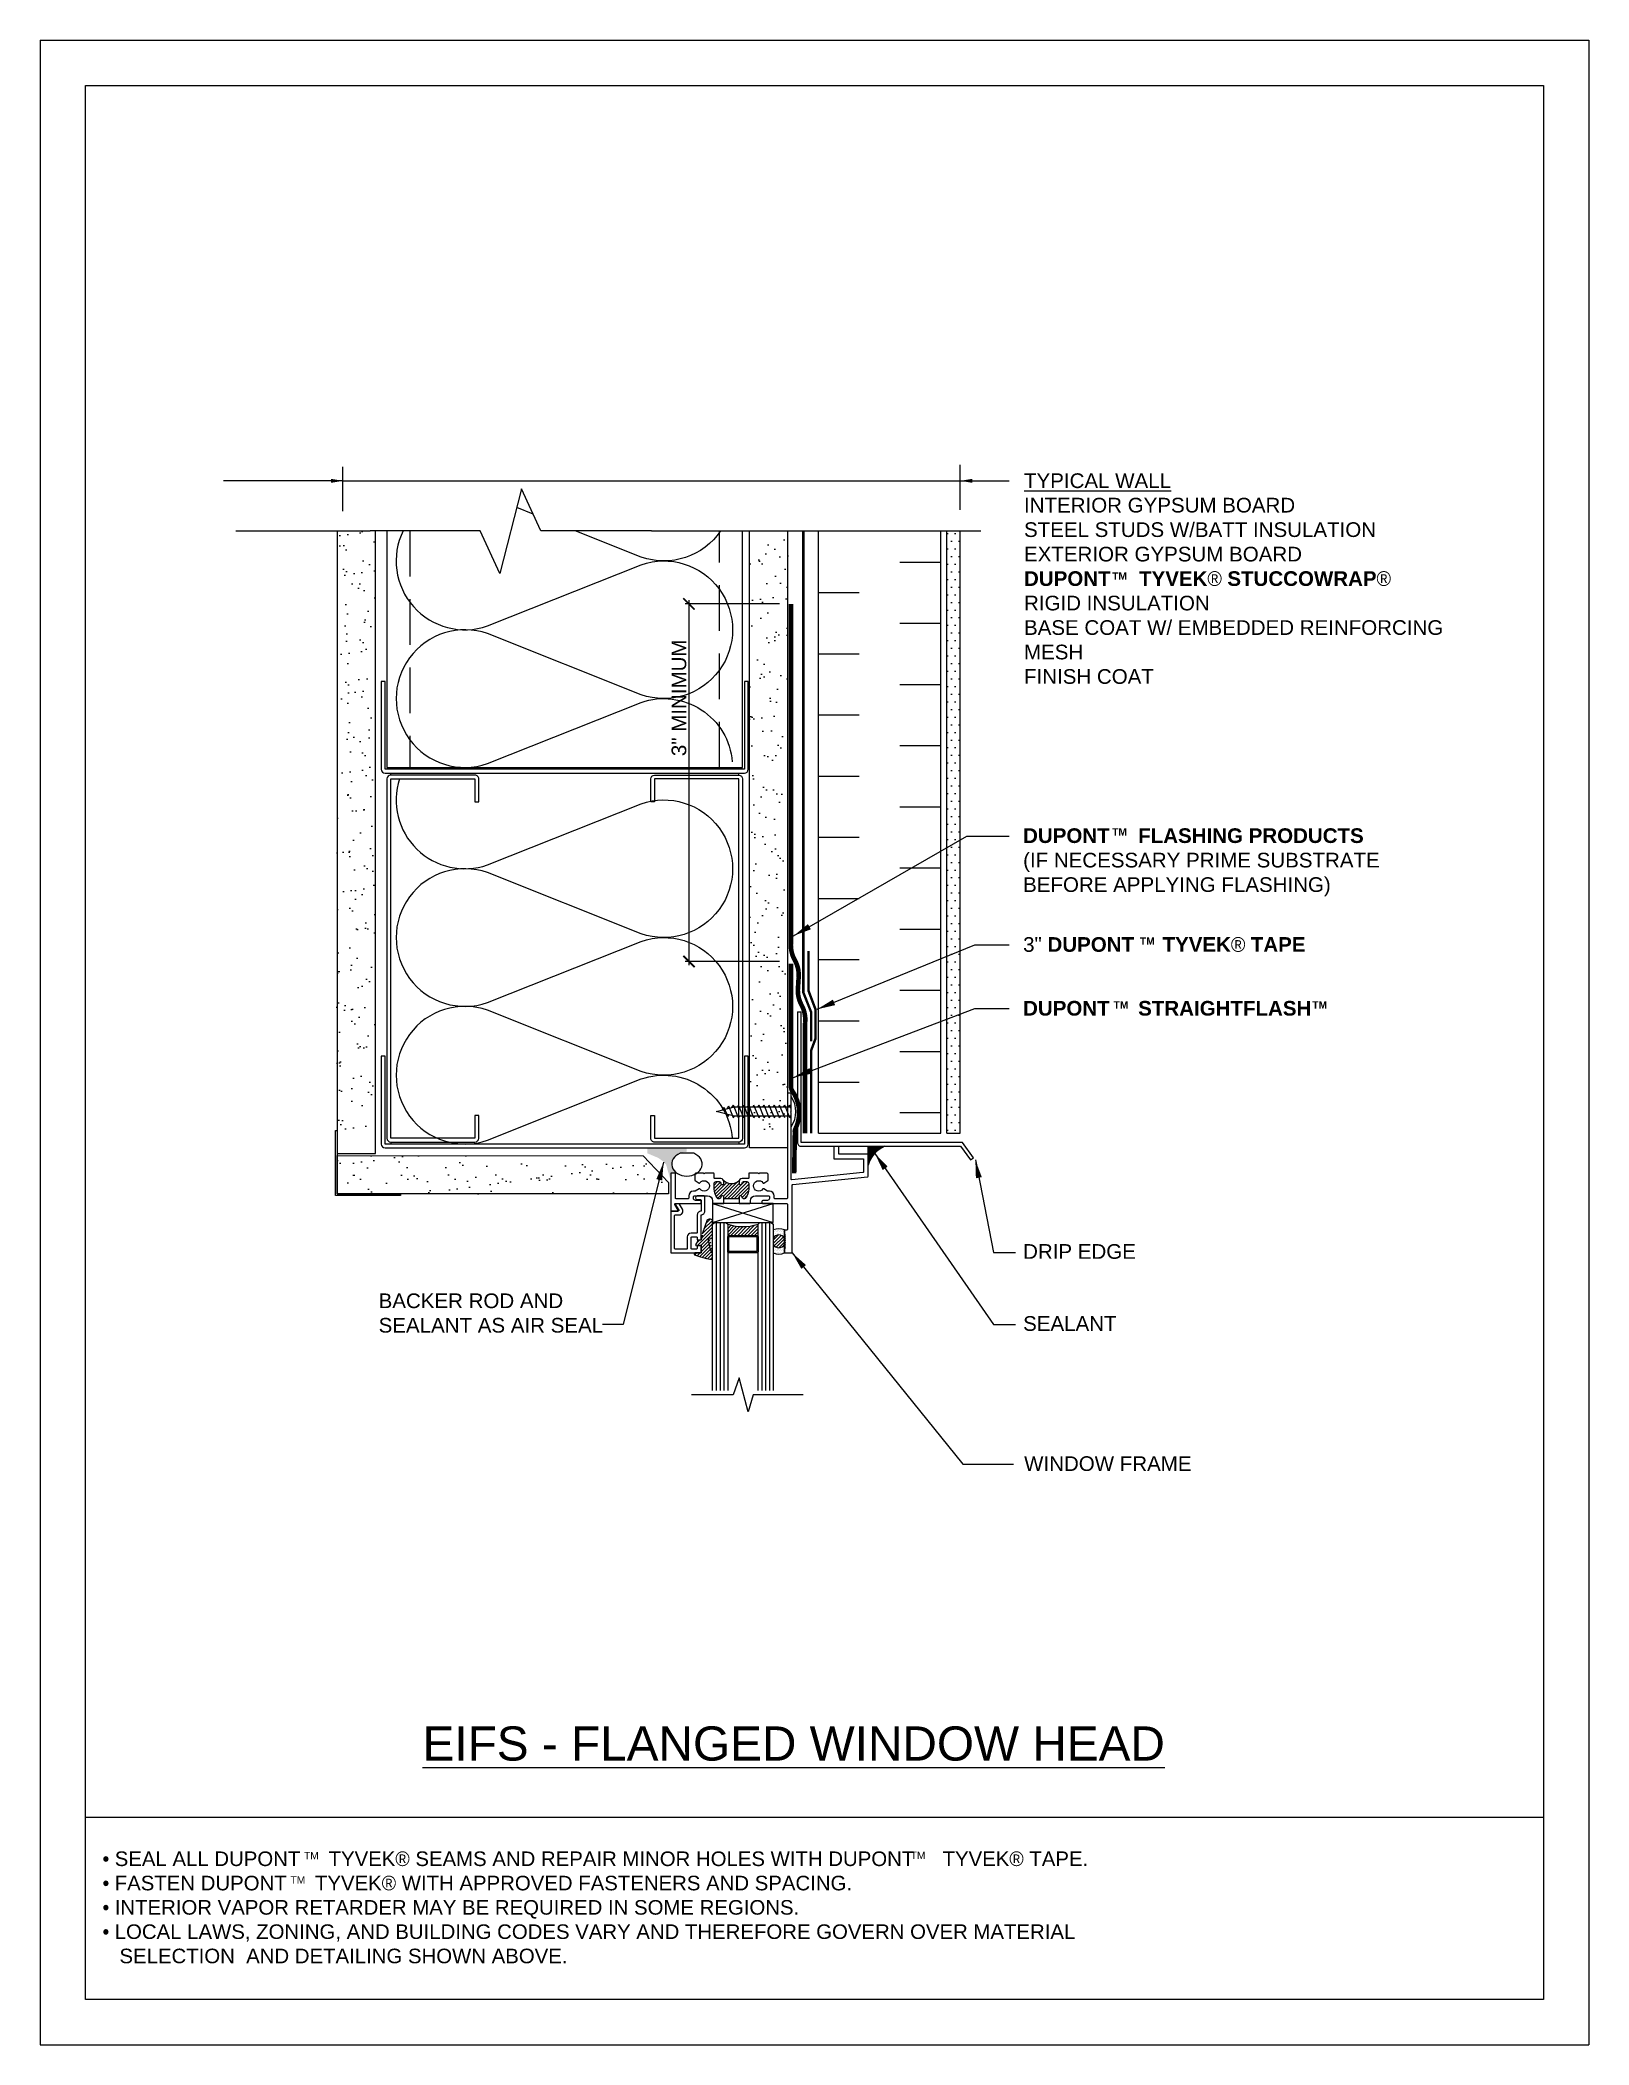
# Model space of a CAD drawing. Extents: x 0 to 25.5, y 0 to 33.
import ezdxf

# ---------------------------------------------------------------- set-up
doc = ezdxf.new("R2010")
doc.units = 0
doc.header["$LTSCALE"] = 1.5
doc.header["$MEASUREMENT"] = 0
doc.linetypes.add('CENTER', pattern=[2, 1.25, -0.25, 0.25, -0.25])
doc.linetypes.add('DASHED', pattern=[0.75, 0.5, -0.25])
doc.layers.get('0').update_dxf_attribs({"linetype": 'CONTINUOUS'})
doc.layers.get('DEFPOINTS').update_dxf_attribs({"linetype": 'CONTINUOUS'})
for name, color, linetype in [('8X11-TTB$0$B', 7, 'CONTINUOUS'), ('A-ANNO-TXT0', 252, 'CONTINUOUS'), ('A-FASTENERS', 1, 'CONTINUOUS'), ('A-FLASHING', 124, 'CONTINUOUS'), ('A-GYP_BOARD', 252, 'CONTINUOUS'), ('A-METAL_STUD', 252, 'CONTINUOUS'), ('A-SEALANT', 252, 'CONTINUOUS'), ('CLADDING', 252, 'CONTINUOUS'), ('DUPONT_FLASHING', 251, 'CENTER'), ('HATCH', 252, 'CONTINUOUS'), ('INSULATION', 40, 'CONTINUOUS'), ('RIGID_INSULATION', 191, 'CONTINUOUS'), ('STRUCTURE', 252, 'CONTINUOUS'), ('TEXT', 7, 'CONTINUOUS'), ('TYVEK', 160, 'DASHED'), ('TYVEK_TAPE', 130, 'CONTINUOUS'), ('W', 7, 'CONTINUOUS'), ('WINDOW', 252, 'CONTINUOUS')]:
    doc.layers.add(name, color=color, linetype=linetype)
doc.styles.add('DETAILS', font='sanss___.ttf', dxfattribs={"height": 1})
doc.dimstyles.new('TYVEKDETAILS', dxfattribs={"dimscale": 6, "dimtxt": 1.5, "dimasz": 0.1, "dimexe": 0.75, "dimexo": 0.75, "dimgap": 0.75, "dimtad": 0, "dimtih": 1, "dimtoh": 1, "dimdec": 4, "dimzin": 0, "dimtxsty": 'DETAILS', "dimcen": 0.0625, "dimazin": 3, "dimtfac": 1, "dimtdec": 4, "dimtofl": 0, "dimtmove": 0, "dimatfit": 3, "dimtolj": 1, "dimtzin": 0})
pattern_1 = [(225, (23.7524557107619, 18.85177684920218), (0.0276213586400995, -0.02762135864009952), [])]

msp = doc.modelspace()

# ---------------------------------------------------------------- texts
at = {"layer": 'TEXT', "attachment_point": 1, "style": 'DETAILS'}
for s, insert, char_height, width in [('{\\fArial|b0|i0|c0|p34;\\LTYPICAL WALL\\P}INTERIOR GYPSUM BOARD\\PSTEEL STUDS W/BATT INSULATION\\PEXTERIOR GYPSUM BOARD\\P{\\fSansSerif|b1|i0|c2|p2;DUPONT     TYVEK\\fSymbol|b0|i0|c2|p18;â \\fSansSerif|b1|i0|c2|p2;STUCCOWRAP\\fSymbol|b0|i0|c2|p18;â}\\PRIGID INSULATION\\PBASE COAT W/ EMBEDDED REINFORCING\\PMESH \\PFINISH COAT', (16.19946408392136, 25.86852565676713, 7.19680399448535e-09), 0.2416779417646322, 8.720402680588094), ('{\\fArial|b1|i0|c0|p34;DUPONT     FLASHING PRODUCTS\\fSymbol|b0|i0|c2|p18; \\fSansSerif|b1|i0|c2|p2;\\P}(IF NECESSARY PRIME SUBSTRATE BEFORE APPLYING FLASHING)', (16.18470713262052, 20.02576944295893), 0.241677941547122, 6.283597114591047), ('3"{\\fSansSerif|b1|i0|c2|p2; DUPONT     TYVEK\\fSymbol|b0|i0|c2|p18;â \\fSansSerif|b1|i0|c2|p2;TAPE}', (16.18470713268915, 18.23416572354044, -1.500415624579242e-09), 0.2416779417646322, 8.720402680588094), ('{\\fSansSerif|b1|i0|c2|p2;DUPONT     STRAIGHTFLASH }', (16.18470713268915, 17.18443595579646, -1.500415624579242e-09), 0.2416779417646322, 8.720402680588094), ('DRIP EDGE', (16.18470713262052, 13.18092801665048), 0.2416755250093821, 7.00901765870871), ('BACKER ROD AND SEALANT AS AIR SEAL', (5.573721638875199, 12.3693718514911), 0.241677941547122, 4.126151414095447), ('SEALANT', (16.18470713262052, 11.99536249539031), 0.2416755250093821, 7.00901765870871), ('WINDOW FRAME', (16.20112332369064, 9.689132226401398, 1.500415624579242e-09), 0.2416537739946211, 8.719530641191987), ('{\\LEIFS - FLANGED WINDOW HEAD}', (6.296227575472585, 5.242256790195938), 0.5625, 14.76640270542995), ('{\\fSymbol|b0|i0|c2|p18;· }SEAL ALL DUPONT     TYVEK{\\fSymbol|b0|i0|c2|p18;â} SEAMS AND REPAIR MINOR HOLES WITH DUPONT     TYVEK{\\fSymbol|b0|i0|c2|p18;â} TAPE.\\P{\\fSymbol|b0|i0|c2|p18;· }FASTEN DUPONT     TYVEK{\\fSymbol|b0|i0|c2|p18;â} WITH APPROVED FASTENERS AND SPACING.\\P{\\fSymbol|b0|i0|c2|p18;· }INTERIOR VAPOR RETARDER MAY BE REQUIRED IN SOME REGIONS.\\P{\\fSymbol|b0|i0|c2|p18;· }LOCAL LAWS, ZONING, AND BUILDING CODES VARY AND THEREFORE GOVERN OVER MATERIAL\\P   SELECTION  AND DETAILING SHOWN ABOVE.', (1.027317918761946, 3.184143837017426), 0.24, 20.54143441491604), ('TM', (4.344773299482404, 3.176043111052294), 0.12, 8.310000000000002), ('TM', (14.33469141423441, 3.180446590015378), 0.12, 8.310000000000002), ('TM', (4.12415096805374, 2.7744800883866), 0.12, 8.310000000000002)]:
    msp.add_mtext(s, dxfattribs=dict(at, insert=insert, char_height=char_height, width=width))
at = {"layer": 'TEXT', "attachment_point": 4, "style": 'DETAILS'}
for insert, char_height in [((17.65038748809691, 24.17717515682561, 7.19680399448535e-09), 0.1208389708823161), ((17.65011378372537, 19.96672740095198), 0.120838970773561), ((18.10779167103904, 18.16960454805763, -1.500415624579242e-09), 0.1208389708823161), ((17.67452448561247, 17.11987478031364, -1.500415624579242e-09), 0.1208389708823161), ((20.94594186025065, 17.11987478031364, -1.500415624579242e-09), 0.1208389708823161)]:
    msp.add_mtext('{\\fSansSerif|b1|i0|c2|p2;TM}', dxfattribs=dict(at, insert=insert, char_height=char_height))
at = {"layer": 'TEXT', "insert": (10.39695407220551, 21.21350182398189), "char_height": 0.2416779417646322, "width": 8.720402680588094, "attachment_point": 1, "rotation": 90, "style": 'DETAILS'}
msp.add_mtext('\\A1;3" MINIMUM', dxfattribs=at)

# ---------------------------------------------------------------- blocks, each defined once
blk = doc.blocks.new('*X1')
at = {"color": 0}
for p, q in [((0.140625, 0.34375), (0.140625, 0.34375)), ((0.15625, 0.375), (0.15625, 0.375)), ((0.171875, 0.34375), (0.171875, 0.34375)), ((0.1875, 0.375), (0.1875, 0.375)), ((0.203125, 0.34375), (0.203125, 0.34375)), ((0.21875, 0.375), (0.21875, 0.375)), ((0.234375, 0.34375), (0.234375, 0.34375)), ((0.25, 0.375), (0.25, 0.375)), ((0.265625, 0.34375), (0.265625, 0.34375)), ((0.28125, 0.375), (0.28125, 0.375)), ((0.296875, 0.34375), (0.296875, 0.34375)), ((0.3125, 0.375), (0.3125, 0.375)), ((0.140625, 0.28125), (0.140625, 0.28125)), ((0.140625, 0.09375), (0.140625, 0.09375)), ((0.140625, 0.03125), (0.140625, 0.03125)), ((0.15625, 0.3125), (0.15625, 0.3125)), ((0.15625, 0.0625), (0.15625, 0.0625)), ((0.15625, 0), (0.15625, 0)), ((0.171875, 0.03125), (0.171875, 0.03125)), ((0.1875, 0.3125), (0.1875, 0.3125)), ((0.1875, 0.0625), (0.1875, 0.0625)), ((0.1875, 0), (0.1875, 0)), ((0.203125, 0.03125), (0.203125, 0.03125)), ((0.21875, 0.3125), (0.21875, 0.3125)), ((0.21875, 0.0625), (0.21875, 0.0625)), ((0.21875, 0), (0.21875, 0)), ((0.234375, 0.03125), (0.234375, 0.03125)), ((0.25, 0.3125), (0.25, 0.3125)), ((0.25, 0.0625), (0.25, 0.0625)), ((0.25, 0), (0.25, 0)), ((0.265625, 0.03125), (0.265625, 0.03125)), ((0.28125, 0.3125), (0.28125, 0.3125)), ((0.28125, 0.0625), (0.28125, 0.0625)), ((0.28125, 0), (0.28125, 0)), ((0.296875, 0.28125), (0.296875, 0.28125)), ((0.296875, 0.09375), (0.296875, 0.09375)), ((0.296875, 0.03125), (0.296875, 0.03125)), ((0.3125, 0.3125), (0.3125, 0.3125)), ((0.3125, 0.25), (0.3125, 0.25)), ((0.3125, 0.125), (0.3125, 0.125)), ((0.3125, 0.0625), (0.3125, 0.0625)), ((0.3125, 0), (0.3125, 0))]:
    blk.add_line(p, q, dxfattribs=at)
blk = doc.blocks.new('_ARCHTICK')
at = {"color": 0, "linetype": 'BYBLOCK', "const_width": 0.15}
blk.add_lwpolyline([(-0.5, -0.5), (0.5, 0.5)], dxfattribs=at)

# ---------------------------------------------------------------- hatches: boundary and pattern name
at = {"layer": '8X11-TTB$0$B', "linetype": 'CONTINUOUS'}
h = msp.add_hatch(color=256, dxfattribs=at)
edge = h.paths.add_edge_path()
edge.add_ellipse((10.64631480627565, 14.50190644538086), major_axis=(0.2513421518516594, 0), ratio=0.7904274812811878, start_angle=90, end_angle=228.3388325981948, ccw=False)
edge.add_line((10.64631480627566, 14.70057418940876), (10.64631480627566, 14.76923653660328))
edge.add_line((10.64631480627566, 14.76923653660328), (9.997170938203908, 14.76923653660328))
edge.add_line((9.997170938203908, 14.76923653660328), (9.997170938203908, 14.67654852824967))
edge.add_line((9.997170938203908, 14.67654852824967), (10.1726606257255, 14.60264315825185))
edge.add_line((10.1726606257255, 14.60264315825185), (10.2509321161308, 14.54960534890967))
edge.add_line((10.2509321161308, 14.54960534890967), (10.30659171069204, 14.49135064940361))
edge.add_line((10.30659171069204, 14.49135064940361), (10.33529084333328, 14.38962197999642))
edge.add_line((10.33529084333328, 14.38962197999642), (10.3797364956327, 14.23506794103659))
edge.add_line((10.3797364956327, 14.23506794103659), (10.3797364956327, 14.35348398397795))
edge.add_line((10.3797364956327, 14.35348398397795), (10.4577364956327, 14.35348398397795))
edge.add_line((10.4577364956327, 14.35348398397795), (10.47924160479018, 14.35348398397795))
at = {"layer": 'A-ANNO-TXT0', "linetype": 'CONTINUOUS'}
h = msp.add_hatch(dxfattribs=at)
h.set_pattern_fill('AR-SAND', color=256, scale=0.25175, style=0)
h.set_pattern_definition([(37.50000000000001, (41.39108791470288, 34.20446621156336), (-0.01585857790409385, 0.4850778838490626), [0, -0.3826599999999999, 0, -0.4279749999999999, 0, -0.40909375]), (7.499999999999999, (41.39108791470288, 34.20446621156336), (0.4455412855511502, 0.7104752719215871), [0, -0.206435, 0, -0.3448975, 0, -0.13216875]), (327.5, (41.08143541470288, 34.20446621156336), (0.7839852136959388, 0.001424666727930812), [0, -0.125875, 0, -0.4531499999999999, 0, -0.5916125]), (317.5, (41.08143541470288, 34.20446621156336), (0.7567923727010747, 0.2209548234721972), [0, -0.0629375, 0, -0.297065, 0, -0.3398625])])
h.paths.add_polyline_path([(5.512752156868913, 24.92286006779065), (5.423364095250491, 24.92286006779066), (4.883382516793887, 24.92286006779066), (4.883382516793588, 15.00611418635577), (5.512752156868586, 15.00611418635577)])
h.paths.add_polyline_path([(12.30994426967873, 24.92286006779066), (11.68057462960374, 24.92286006779066), (11.68057462960359, 15.00611418635577), (12.30994426967859, 15.00611418635577)])
h = msp.add_hatch(dxfattribs=at)
h.set_pattern_fill('DOTS', color=256, scale=2.01398, style=0)
h.set_pattern_definition([(0, (39.73871756331251, 33.94059240328304), (0.062936875, 0.12587375), [0, -0.12587375])])
h.paths.add_polyline_path([(15.15054479271089, 24.92286006779066), (14.92827760350701, 24.92286006779066), (14.928277603507, 15.00903821608661), (15.15054479271091, 15.00903821608661)])
at = {"layer": 'HATCH'}
h = msp.add_hatch(dxfattribs=at)
h.set_pattern_fill('AR-SAND,_O', color=256, scale=0.25, angle=-1.272221872585407e-14)
h.set_pattern_definition([(37.49999999999999, (-3.78015125224276, 23.69533725414368), (-0.01574833952740192, 0.4817059422532897), [0, -0.38, 0, -0.425, 0, -0.40625]), (7.49999999999999, (-3.78015125224276, 23.69533725414368), (0.4424441763169319, 0.705536516307435), [0, -0.2049999999999993, 0, -0.3424999999999987, 0, -0.1312499999999994]), (327.5, (-4.087651252242765, 23.69533725414368), (0.7785354654378738, 0.001414763384240934), [0, -0.125, 0, -0.45, 0, -0.5875]), (317.5, (-4.087651252242765, 23.69533725414368), (0.7515316511430733, 0.2194188912335621), [0, -0.0625, 0, -0.295, 0, -0.3375])])
h.paths.add_polyline_path([(4.893382516793594, 14.63841774059851), (4.893382516793594, 14.01058714789389), (10.34638251679359, 14.01058714789389), (10.34638251679359, 14.19799914503159), (9.930628539185589, 14.63558714789388)])
at = {"layer": 'TEXT', "linetype": 'CONTINUOUS'}
msp.add_hatch(color=7, dxfattribs=at).paths.add_polyline_path([(13.90615021266731, 14.79087920858738), (13.63291918359234, 14.79087920858738), (13.63291918359234, 14.55881354297339), (13.63291918359234, 14.48054006517635, -0.2237295289594816)])
at = {"layer": 'WINDOW'}
h = msp.add_hatch(dxfattribs=at)
h.set_pattern_fill('ANSI31', color=256, scale=0.3125, angle=-180, style=0)
h.set_pattern_definition(pattern_1)
h.paths.add_polyline_path([(11.66791918359232, 14.09330590380672), (11.66791918359232, 14.17838248446988, 0.4142135623730782), (11.63691918359232, 14.20938248446988), (11.60647922843566, 14.20938248446988), (11.58291900765063, 14.20938248446988, 0.4134367706477985), (11.55791909562148, 14.18444880591782, -0.4134367706477768), (11.53291918359233, 14.15951512736578, -0.4142135623730014), (11.50791918359232, 14.18451512736577), (11.50791918359231, 14.22151512736575, -0.0235299427076355), (11.50814040184743, 14.22621330658701, -0.3828738555299172), (11.2576979653372, 14.22621330658701, -0.02352994270754205), (11.25791918359231, 14.22151512736578), (11.25791918359232, 14.18451512736578, -0.414213562373142), (11.23291918359232, 14.15951512736578, -0.4134367706478139), (11.20791927156316, 14.18444880591784, 0.4134367706477617), (11.182919359534, 14.20938248446988), (11.12891918359231, 14.20938248446988, 0.4142135623731245), (11.09791918359231, 14.17838248446988), (11.09791918359231, 14.09330590380669, 0.1770594805052711), (11.15686543213197, 13.93206551168075, 0.2209495453946134), (11.16450758219039, 13.92851512736578), (11.18291918359231, 13.92851512736578, 0.4142135623731367), (11.20791918359231, 13.95351512736578, -0.4142135623730951), (11.23291918359232, 13.97851512736578, -0.4142135623731262), (11.25791918359232, 13.95351512736578), (11.25791918359231, 13.92851512736578), (11.50791918359232, 13.92851512736578), (11.50791918359232, 13.95351512736576, -0.4142135623732721), (11.53291918359233, 13.97851512736577, -0.4142135623730742), (11.55791918359231, 13.95351512736578, 0.4142135623731161), (11.58291918359233, 13.92851512736578), (11.60133078499425, 13.92851512736578, 0.2209495453946811), (11.60897293505267, 13.93206551168075, 0.1770594805052991)])
h = msp.add_hatch(dxfattribs=at)
h.set_pattern_fill('ANSI31', color=256, scale=0.3125, angle=-180, style=0)
h.set_pattern_definition(pattern_1)
edge = h.paths.add_edge_path()
edge.add_ellipse((11.03881229226082, 13.17100101638528), major_axis=(-0.03159978577966089, 0.1394281120501379), ratio=0.1315504041792656, start_angle=43.1554929007536, end_angle=180.0222035758548)
edge.add_arc((11.0189767460833, 13.27112562511844), 0.01581211163489906, 41.51531821076611, 187.5342239358506, ccw=False)
edge.add_arc((11.04765438319419, 13.29690276057084), 0.02274858542222977, 222.2539258485234, 304.0602292989292)
edge.add_arc((11.05500924655273, 13.29272414986804), 0.01562499999999823, 290.1629550825492, 350.3876189619861)
edge.add_line((11.07041487119355, 13.29011505914015), (11.07041487119355, 13.56247379270914))
edge.add_line((11.07041487119355, 13.56247379270914), (11.06973903718998, 13.56924345748497))
edge.add_ellipse((11.02405058609887, 13.56811141115173), major_axis=(0.04568845109110958, 0.001132046333257498), ratio=0.6211639215728223, start_angle=-2.228932720769633e-11, end_angle=153.240306021906)
edge.add_line((10.98293863190164, 13.57987869305224), (10.90633580346158, 13.36396572499086))
edge.add_ellipse((10.91537364277497, 13.34005083189714), major_axis=(0.008507034838835916, 0.04675090711238047), ratio=0.3124151545627992, start_angle=62.54228582398135, end_angle=105.8208557421258)
edge.add_line((10.89900195478345, 13.32986215854268), (10.88263073931947, 13.25373339465391))
edge.add_arc((10.84412512085291, 13.30316445742682), 0.06265869947861552, 270.45561106428346, 307.9177399520764, ccw=False)
edge.add_arc((10.84721420472357, 13.22047510644363), 0.02019947474510423, 97.3691930735012, 140.7733178533448)
edge.add_line((10.83156668011489, 13.23324905468209), (10.79222808474698, 13.17116011231292))
edge.add_arc((10.80785308474698, 13.17116011231292), 0.01562499999999938, 179.9999999999935, 278.918565466008)
edge.add_line((10.81027543639283, 13.1557240235109), (10.88291918359232, 13.16712384783467))
edge.add_line((10.88291918359232, 13.16712384783467), (10.88291918359232, 13.03713607180084))
edge.add_line((10.88291918359232, 13.03713607180084), (10.78150982171582, 13.03713607180101))
edge.add_arc((10.78150982171578, 13.02151107180102), 0.0156249999999991, 89.99999999989903, 232.8133697693361)
edge.add_ellipse((10.92124252428734, 12.96831880675653), major_axis=(-0.1491766593049794, 0.04074428102226011), ratio=0.09140054553598981, start_angle=-1.017777498068325e-12, end_angle=179.999999999999)
edge.add_line((11.07041918359232, 12.92757452573427), (11.07041918359232, 13.03157452573428))
h = msp.add_hatch(dxfattribs=at)
h.set_pattern_fill('ANSI31', color=256, scale=0.3125, angle=-180, style=0)
h.set_pattern_definition(pattern_1)
h.paths.add_polyline_path([(11.32041918359232, 13.50726512736577, 0.1532661169364064), (11.82041918359232, 13.50726512736577), (11.82041918359232, 13.30401445686299, 0.4142135623730951), (11.80041918359233, 13.324014456863), (11.34041918359233, 13.324014456863, 0.4142135623730951), (11.32041918359232, 13.30401445686299)])
h = msp.add_hatch(dxfattribs=at)
h.set_pattern_fill('ANSI31', color=256, scale=0.3125, angle=-180, style=0)
h.set_pattern_definition(pattern_1)
h.paths.add_polyline_path([(12.25791918359231, 13.27601374472752, 0.5994849690439674), (12.07041918359231, 13.27601374472751), (12.07041918359231, 13.17583122270282, 0.5994849690439856), (12.25791918359231, 13.17583122270282)])

# ---------------------------------------------------------------- linework, layer by layer
at = {"layer": 'A-ANNO-TXT0', "linetype": 'CONTINUOUS'}
for p, q in [((13.63291918359234, 14.55881354297339), (13.63291918359234, 14.79087920858738)), ((13.63291918359234, 14.79087920858738), (13.81149999569854, 14.79087920858738))]:
    msp.add_line(p, q, dxfattribs=at)
at = {"layer": 'A-FASTENERS', "color": 252}
for p, q in [((11.13147091039204, 15.3640557157447, 2.979996827461446e-09), (11.4131617821075, 15.43674095744392, 2.979996827461446e-09)), ((11.4131617821075, 15.29137047404548, 2.979996827461446e-09), (11.13147091039204, 15.3640557157447, 2.979996827461446e-09)), ((11.2346847343882, 15.39025137263137, 2.979996827461446e-09), (11.26151684580768, 15.42999190522038, 2.979996827461446e-09)), ((11.32267011757799, 15.28158268101809, 2.979996827461446e-09), (11.26151684580768, 15.42999190522038, 2.979996827461446e-09)), ((11.31079362828823, 15.41032670426863, 2.979996827461446e-09), (11.33762573970771, 15.45006723685763, 2.979996827461446e-09)), ((11.32267011757799, 15.28158268101809, 2.979996827461446e-09), (11.34238447304674, 15.31084903843997, 2.979996827461446e-09)), ((11.41525986560359, 15.26166161174079, 2.979996827461446e-09), (11.33762573970771, 15.45006723685763, 2.979996827461446e-09)), ((11.39146759686318, 15.43114316477021, 2.979996827461446e-09), (11.41527512439265, 15.46640404338142, 2.979996827461446e-09)), ((12.36691918359233, 15.43674095744369, 2.979996827461446e-09), (11.4131617821075, 15.43674095744392, 2.979996827461446e-09)), ((11.4131617821075, 15.29137047404548, 2.979996827461446e-09), (12.36691918359233, 15.29137047404525, 2.979996827461446e-09)), ((11.41525986560359, 15.26166161174079, 2.979996827461446e-09), (11.43497422107234, 15.29092796916267, 2.979996827461446e-09)), ((11.49964096911922, 15.26166161174079, 2.979996827461446e-09), (11.41527512439265, 15.46640404338142, 2.979996827461446e-09)), ((11.47989609607234, 15.43713768595954, 2.979996827461446e-09), (11.49965622790828, 15.46640404338142, 2.979996827461446e-09)), ((11.49964096911922, 15.26166161174079, 2.979996827461446e-09), (11.51935532458797, 15.29092796916267, 2.979996827461446e-09)), ((11.58402207263484, 15.26166161174079, 2.979996827461446e-09), (11.49965622790828, 15.46640404338142, 2.979996827461446e-09)), ((11.56427719958797, 15.43713768595954, 2.979996827461446e-09), (11.5840373314239, 15.46640404338142, 2.979996827461446e-09)), ((11.58402207263484, 15.26166161174079, 2.979996827461446e-09), (11.60373642810359, 15.29092796916267, 2.979996827461446e-09)), ((11.66840317615047, 15.26166161174079, 2.979996827461446e-09), (11.5840373314239, 15.46640404338142, 2.979996827461446e-09)), ((11.64865830310359, 15.43713768595954, 2.979996827461446e-09), (11.66841843493953, 15.46640404338142, 2.979996827461446e-09)), ((11.66840317615047, 15.26166161174079, 2.979996827461446e-09), (11.68811753161922, 15.29092796916267, 2.979996827461446e-09)), ((11.75278427966609, 15.26166161174079, 2.979996827461446e-09), (11.66841843493953, 15.46640404338142, 2.979996827461446e-09)), ((11.73303940661922, 15.43713768595954, 2.979996827461446e-09), (11.75279953845515, 15.46640404338142, 2.979996827461446e-09)), ((11.75278427966609, 15.26166161174079, 2.979996827461446e-09), (11.77249863513484, 15.29092796916267, 2.979996827461446e-09)), ((11.83716538318172, 15.26166161174079, 2.979996827461446e-09), (11.75279953845515, 15.46640404338142, 2.979996827461446e-09)), ((11.81742051013484, 15.43713768595954, 2.979996827461446e-09), (11.83718064197078, 15.46640404338142, 2.979996827461446e-09)), ((11.83716538318172, 15.26166161174079, 2.979996827461446e-09), (11.85687973865047, 15.29092796916267, 2.979996827461446e-09)), ((11.92154648669734, 15.26166161174079, 2.979996827461446e-09), (11.83718064197078, 15.46640404338142, 2.979996827461446e-09)), ((11.90179398425594, 15.43713768595954, 2.979996827461446e-09), (11.92154648669734, 15.46640404338142, 2.979996827461446e-09)), ((12.00592759021297, 15.26166161174079, 2.979996827461446e-09), (11.92154648669734, 15.46640404338142, 2.979996827461446e-09)), ((11.92154648669734, 15.26166161174079, 2.979996827461446e-09), (11.94126084216609, 15.29092796916267, 2.979996827461446e-09)), ((11.98616745837703, 15.43713768595954, 2.979996827461446e-09), (12.00592759021297, 15.46640404338142, 2.979996827461446e-09)), ((12.09030106433406, 15.26166161174079, 2.979996827461446e-09), (12.00592759021297, 15.46640404338142, 2.979996827461446e-09)), ((12.00592759021297, 15.26166161174079, 2.979996827461446e-09), (12.02563431628719, 15.29092796916267, 2.979996827461446e-09)), ((12.07054856189265, 15.43713768595954, 2.979996827461446e-09), (12.09030106433406, 15.46640404338142, 2.979996827461446e-09)), ((12.17467453845515, 15.26166161174079, 2.979996827461446e-09), (12.09030106433406, 15.46640404338142, 2.979996827461446e-09)), ((12.09030106433406, 15.26166161174079, 2.979996827461446e-09), (12.11000779040828, 15.29092796916267, 2.979996827461446e-09)), ((12.15492203601375, 15.43713768595954, 2.979996827461446e-09), (12.17467453845515, 15.46640404338142, 2.979996827461446e-09)), ((12.25904801257625, 15.26166161174079, 2.979996827461446e-09), (12.17467453845515, 15.46640404338142, 2.979996827461446e-09)), ((12.17467453845515, 15.26166161174079, 2.979996827461446e-09), (12.1943888939239, 15.29092796916267, 2.979996827461446e-09)), ((12.23929551013484, 15.43713768595954, 2.979996827461446e-09), (12.25904801257625, 15.46640404338142, 2.979996827461446e-09)), ((12.34342148669734, 15.26166161174079, 2.979996827461446e-09), (12.25904801257625, 15.46640404338142, 2.979996827461446e-09)), ((12.32366898425594, 15.43713768595954, 2.979996827461446e-09), (12.34342148669734, 15.46640404338142, 2.979996827461446e-09)), ((12.36691918359256, 15.40938404212714, 2.979996827461446e-09), (12.34342148669734, 15.46640404338142, 2.979996827461446e-09)), ((12.34342148669734, 15.26166161174079, 2.979996827461446e-09), (12.36313584216609, 15.29092796916267, 2.979996827461446e-09))]:
    msp.add_line(p, q, dxfattribs=at)
msp.add_arc((12.00136223430572, 15.36151512736579, 2.979996827461446e-09), 0.4428677942363103, 325.6322452455889, 34.36775475441015, dxfattribs=at)
at = {"layer": 'A-FLASHING'}
msp.add_line((12.46912265070412, 17.00671094214281), (12.53205961471178, 17.00671094214281), dxfattribs=at)
msp.add_lwpolyline([(12.46912265070412, 17.00671094214281), (12.46912265070412, 14.85381617259493, 0.414213562373095), (12.53205961471162, 14.79087920858738), (14.93274466809839, 14.79087920858738)], format="xyb", dxfattribs=at)
msp.add_lwpolyline([(14.93274466809839, 14.85381617259458), (12.53205961471162, 14.8538161725951), (12.53205961471178, 17.00671094214281)], dxfattribs=at)
at = {"layer": 'A-FLASHING', "elevation": 3.000831249158483e-09}
msp.add_lwpolyline([(14.35017959682448, 14.79087920858738), (15.15372898607944, 14.79087920858738), (15.31790355781761, 14.56903571790802), (15.3701137154634, 14.60428591654289), (15.18544964081498, 14.85381617259493), (14.35017959682448, 14.8538161725951)], dxfattribs=at)
at = {"layer": 'A-GYP_BOARD', "linetype": 'CONTINUOUS'}
for p, q in [((3.223877315677129, 24.92286006779066, 4.195972745326867e-09), (5.433364095250511, 24.92286006779066, 4.195972745326867e-09)), ((10.0655246462025, 24.92286006779066, 4.195972745326867e-09), (15.48640627460434, 24.92286006779066, 4.195972745326867e-09))]:
    msp.add_line(p, q, dxfattribs=at)
at = {"layer": 'A-GYP_BOARD'}
for points in [[(4.893382516793892, 24.92286006779066), (4.893382516793594, 14.67317312600254), (5.522752156868592, 14.67317312600254), (5.522752156868918, 24.92286006779065)], [(12.30491918359248, 24.92286006779066), (12.30491918359232, 14.76626767999133), (11.67991918359232, 14.76626767999133), (11.67991918359248, 24.92286006779066)]]:
    msp.add_lwpolyline(points, dxfattribs=at)
for points in [[(4.893382516793594, 15.04904705401751), (4.893382516793594, 14.01058714789389), (5.931842422917342, 14.01058714789389), (5.931842422917342, 13.97911866589011), (4.861914034789848, 13.97911866589011), (4.861914034789848, 15.04904705401751)], [(4.893382516793594, 14.63841774059851), (9.930628539185587, 14.63558714789389), (10.34638251679359, 14.19799914503159), (10.34638251679359, 14.01058714789389), (4.893382516793594, 14.01058714789389)]]:
    msp.add_lwpolyline(points, close=True, dxfattribs=at)
at = {"layer": 'A-METAL_STUD'}
for p, q in [((5.774500012898585, 20.90218470671503), (5.774500012898585, 20.93365318871906)), ((11.50176373758109, 20.90218470671503), (11.50176373758109, 20.93365318871906)), ((5.774500012898585, 14.86023616199505), (5.774500012898585, 14.82876767999128)), ((11.50176373758109, 14.86023616199505), (11.50176373758109, 14.8287676799911))]:
    msp.add_line(p, q, dxfattribs=at)
msp.add_lwpolyline([(5.711563048891193, 24.92286006779063), (5.711563048891094, 21.02805863473055), (11.56470070158859, 21.02805863473055), (11.5647007015887, 24.92286006779066)], dxfattribs=at)
at = {"layer": 'A-METAL_STUD', "linetype": 'DASHED'}
msp.add_lwpolyline([(6.089184832936184, 24.92286006779059), (6.089184832936098, 21.02805863473055), (11.18707891754359, 21.02805863473055), (11.18707891754368, 24.92286006779066)], dxfattribs=at)
at = {"layer": 'A-METAL_STUD'}
for points in [[(11.59616918359234, 22.44414032489901), (11.59616918359211, 20.99659015272652), (5.680094566887348, 20.99659015272677), (5.680094566887348, 22.44414032489901), (5.617157602879843, 22.44414032489901), (5.617157602879843, 20.99659015272652, 0.414213562373095), (5.680094566887348, 20.93365318871906), (11.59616918359234, 20.93365318871906, 0.414213562373095), (11.65910614759984, 20.99659015272652), (11.65910614759984, 22.44414032489901)], [(7.159113221063137, 20.46162595866256), (7.222050185071097, 20.46162595866256), (7.222050185071097, 20.83924774270757, 0.414213562373095), (7.159113221063592, 20.90218470671503), (5.774500012898585, 20.90218470671503, 0.414213562373095), (5.711563048891094, 20.83924774270757), (5.711563048891094, 14.9231731260026, 0.414213562373095), (5.774500012898585, 14.86023616199505), (7.159113221063592, 14.86023616199505, 0.414213562373095), (7.222050185071097, 14.9231731260026), (7.222050185071097, 15.30079491004786), (7.159113221063137, 15.30079491004786), (7.159113221063137, 14.9231731260026), (5.774500012898585, 14.92317312600277), (5.774500012899054, 20.83924774270757), (7.159113221063137, 20.83924774270757)], [(10.11715052941655, 20.46162595866256), (10.05421356540859, 20.46162595866256), (10.05421356540859, 20.83924774270757, -0.414213562373095), (10.11715052941609, 20.90218470671503), (11.50176373758109, 20.90218470671503, -0.414213562373095), (11.56470070158859, 20.83924774270757), (11.56470070158859, 14.9231731260026, -0.414213562373095), (11.50176373758109, 14.86023616199505), (10.11715052941609, 14.86023616199505, -0.414213562373095), (10.05421356540859, 14.9231731260026), (10.05421356540859, 15.30079491004786), (10.11715052941655, 15.30079491004786), (10.11715052941655, 14.9231731260026), (11.50176373758109, 14.92317312600277), (11.50176373758063, 20.83924774270757), (10.11715052941655, 20.83924774270757)], [(11.59616918359234, 16.2763178521636), (11.59616918359211, 14.8287676799911), (5.680094566887348, 14.82876767999128), (5.680094566887348, 16.2763178521636), (5.617157602879843, 16.2763178521636), (5.617157602879843, 14.8287676799911, 0.414213562373095), (5.680094566887348, 14.76583071598356), (11.59616918359234, 14.76583071598356, 0.414213562373095), (11.65910614759984, 14.8287676799911), (11.65910614759984, 16.2763178521636)]]:
    msp.add_lwpolyline(points, format="xyb", close=True, dxfattribs=at)
at = {"layer": 'A-SEALANT'}
for p, q in [((11.51087253575898, 10.97763482300343, 2.979996827461446e-09), (11.41004730425039, 10.69857131327764, 2.979996827461446e-09)), ((11.65872187546382, 10.41950780355184, 2.979996827461446e-09), (11.51087253575898, 10.97763482300343, 2.979996827461446e-09)), ((11.41004730425039, 10.69857131327764, 2.979996827461446e-09), (10.72234302699161, 10.69857131327764, 2.979996827461446e-09)), ((11.74216467574758, 10.69857131327764, 2.979996827461446e-09), (11.65872187546382, 10.41950780355184, 2.979996827461446e-09)), ((12.56224531511271, 10.69857131327764, 2.979996827461446e-09), (11.74216467574758, 10.69857131327764, 2.979996827461446e-09))]:
    msp.add_line(p, q, dxfattribs=at)
at = {"layer": 'CLADDING'}
for p, q in [((14.92827760350699, 15.00903821608661), (14.92827760350701, 24.92286006779066)), ((15.15054479271091, 15.00903821608661), (15.15054479271089, 24.92286006779066)), ((14.92827760350701, 15.00903821608661), (15.15054479271091, 15.00903821608661))]:
    msp.add_line(p, q, dxfattribs=at)
at = {"layer": 'DEFPOINTS'}
for p, q in [((-5.329070518200751e-15, 33), (0, -3.552713678800501e-15)), ((-5.329070518200751e-15, 33), (25.5, 33)), ((25.5, 33), (25.5, -3.552713678800501e-15)), ((0, -3.552713678800501e-15), (25.5, -3.552713678800501e-15))]:
    msp.add_line(p, q, dxfattribs=at)
at = {"layer": 'DUPONT_FLASHING', "linetype": 'CONTINUOUS', "const_width": 0.07552435680899999}
for points in [[(12.36300028388964, 23.71921513280216), (12.36300028388964, 18.12073799575162)], [(12.48805324139036, 17.56167653707897), (12.47879524752458, 17.41017343158629)], [(12.59548561108431, 16.82039548292982), (12.59377516328551, 15.00611418635577)]]:
    msp.add_lwpolyline(points, dxfattribs=at)
at = {"layer": 'DUPONT_FLASHING', "linetype": 'CONTINUOUS'}
for points, const_width in [([(12.36300028388964, 18.14973812185524, 0.1527414251704736), (12.42552676264002, 17.8557073294671, -0.1527414251704743), (12.48805324139036, 17.56167653707897)], 0.07552435680899999), ([(12.47879524752458, 17.41017343158629), (12.47879524752458, 17.41017343158629, 0.1527414251704736), (12.53714042930446, 17.1152844572581, -0.1527414251704743), (12.59548561108431, 16.82039548292982)], 0.07552435680899999), ([(12.41579002597202, 14.34581749492028, 0.1099837657425631), (12.41579002597202, 14.34581749492028), (12.4265220966507, 15.05312046551644)], 0.075)]:
    msp.add_lwpolyline(points, format="xyb", dxfattribs=dict(at, const_width=const_width))
at = {"layer": 'DUPONT_FLASHING', "linetype": 'CONTINUOUS', "const_width": 0.075, "elevation": 2.979996827461446e-09}
msp.add_lwpolyline([(12.42395598780901, 15.03061187040812), (12.42395598780901, 15.03061187040812, -0.1140057311146726), (12.43408872488404, 15.07447387052633, 0.2742648549507707), (12.3827140964338, 15.70497384802212, -0.1554001096778946), (12.36429509109455, 15.7628058574128), (12.36429509109455, 17.79682855965706)], format="xyb", dxfattribs=at)
at = {"layer": 'HATCH', "color": 7}
msp.add_arc((14.0989560638879, 14.34567809984772, 2.979996827461446e-09), 0.4851578335839942, 113.4162714994137, 163.8605898891167, dxfattribs=at)
at = {"layer": 'INSULATION'}
msp.add_lwpolyline([(8.120315058847975, 25.19667676135447), (7.849143551831499, 25.30467272051712)], dxfattribs=at)
for points in [[(5.976742445272578, 24.92286006779061, 0.6686231589737575), (7.365727223468511, 23.35611271028648), (9.897304903574167, 24.36433131985167, -1.404370499398822), (9.897304903575083, 22.22324735815025), (7.365727223465541, 23.23146596771672, 1.404370499403762), (7.365727223468511, 21.09038200601651), (9.897304903574167, 22.0986006155817, -0.4894259417186669), (11.39680206668559, 21.12246408074205)], [(11.20491927281266, 24.92286006779066, -0.3389672377157131), (9.897304903575083, 24.48897806242022), (8.807847517563719, 24.92286212591804)], [(5.916469782240043, 20.83924774270757, 0.6181255570715865), (7.365727223469193, 19.42255245981743), (9.897304903575083, 20.43077106938262, -1.404370499398822), (9.897304903575083, 18.28968710768094), (7.365727223465541, 19.29790571724741, 1.404370499403763), (7.365727223468511, 17.1568217555472), (9.897304903574167, 18.16504036511238, -1.404370499398822), (9.897304903575083, 16.02395640341097), (7.365727223465541, 17.03217501297744, 1.404370499403762), (7.365727223468511, 14.89109105127723), (9.897304903574167, 15.89930966084241, -0.4894259417186669), (11.39680206668559, 14.92317312600277)]]:
    msp.add_lwpolyline(points, format="xyb", dxfattribs=at)
at = {"layer": 'RIGID_INSULATION', "linetype": 'CONTINUOUS'}
for p, q in [((12.81494423670047, 15.00903821608661), (12.81494423670049, 24.92286006779066)), ((14.82892708494053, 15.00903821608661), (14.82892708494051, 24.92286006779066)), ((14.15759946886047, 24.40913989965519), (14.82892708494047, 24.40913989965519)), ((12.81494423670047, 23.90564418759502), (13.48627185278048, 23.90564418759519)), ((14.15759946886048, 23.40214847553517), (14.82892708494047, 23.40214847553517)), ((12.81494423670041, 22.89865276347508), (13.48627185278044, 22.89865276347516)), ((14.15759946886043, 22.39515705141515), (14.82892708494043, 22.39515705141515)), ((12.81494423670039, 21.89166133935505), (13.4862718527804, 21.89166133935514)), ((14.1575994688604, 21.38816562729512), (14.82892708494039, 21.38816562729512)), ((12.81494423670033, 20.88466991523511), (13.48627185278034, 20.88466991523511)), ((14.15759946886033, 20.38117420317509), (14.82892708494034, 20.38117420317509)), ((12.8149442367003, 19.87767849111508), (13.4862718527803, 19.87767849111508)), ((14.1575994688603, 19.37418277905507), (14.8289270849403, 19.37418277905507)), ((12.81494423670024, 18.87068706699506), (13.48627185278026, 18.87068706699515)), ((14.15759946886023, 18.36719135493513), (14.82892708494025, 18.36719135493513)), ((12.8149442367002, 17.86369564287503), (13.48627185278021, 17.86369564287512)), ((14.15759946886021, 17.36019993081511), (14.8289270849402, 17.36019993081511)), ((12.81494423670014, 16.85670421875501), (13.48627185278016, 16.85670421875518)), ((14.15759946886015, 16.35320850669517), (14.82892708494015, 16.35320850669517)), ((12.81494423670011, 15.84971279463507), (13.48627185278011, 15.84971279463515)), ((14.15759946886012, 15.34621708257514), (14.82892708494011, 15.34621708257514)), ((12.81494423670047, 15.00903821608661), (14.82892708494053, 15.00903821608661))]:
    msp.add_line(p, q, dxfattribs=at)
at = {"layer": 'STRUCTURE', "elevation": 4.195972745326867e-09}
msp.add_lwpolyline([(10.0655246462025, 24.92286006779066), (8.246661157018703, 24.92286304427219), (7.928219545737274, 25.61298076473251), (7.570669195715723, 24.21893380207237), (7.245985942474718, 24.92286006779049), (5.433364095250511, 24.92286006779066)], dxfattribs=at)
at = {"layer": 'TEXT'}
for p, q in [((4.987096470236935, 25.27960884727278, 1.019763524364383e-08), (4.987096470236935, 25.97308148952317, 1.019763524364383e-08)), ((4.987096470236935, 25.24331956579314, 7.19680399448535e-09), (4.987096470236935, 25.93679220804344, 7.19680399448535e-09)), ((4.987096470236949, 25.74524275420143, 1.019763524364383e-08), (15.31760505546885, 25.74524275420143, 6.586255737663633e-09)), ((15.1505447927109, 25.27041696939641), (15.15054479271089, 26.00937077100282)), ((10.68336059482186, 23.78171513280216), (10.68336059482186, 17.771338942198)), ((12.17440374521291, 23.71921513280216), (10.62086059482186, 23.71921513280216)), ((12.17440374521291, 17.833838942198), (10.62086059482186, 17.833838942198)), ((15.39026787923164, 18.11024661422669), (15.95346614774579, 18.11024661422669)), ((15.39026787923164, 17.06051684648271), (15.95346614774577, 17.06051684648271))]:
    msp.add_line(p, q, dxfattribs=at)
at = {"layer": 'TYVEK', "color": 23, "const_width": 0.0402796569648, "elevation": -3.000831249158483e-09}
msp.add_lwpolyline([(12.69448922425781, 16.51660132253573), (12.69448937149663, 17.00036875615487), (12.56607942455037, 17.32316729692402), (12.56608173758293, 24.92286006779066)], dxfattribs=at)
at = {"layer": 'TYVEK_TAPE', "const_width": 0.0402796569648, "elevation": -3.000831249158483e-09}
msp.add_lwpolyline([(12.69389678854278, 15.00611418635577), (12.69389678854278, 16.36796110703373), (12.76485172349813, 16.55737725872996), (12.76485172349813, 17.04896315470238), (12.64971445164056, 17.35632527075235), (12.64971445164056, 18.00553483841185)], dxfattribs=at)
at = {"layer": 'W', "color": 7}
msp.add_line((0.7499999999999973, 3.749999999999996), (24.75, 3.749999999999996), dxfattribs=at)
at = {"layer": 'W'}
msp.add_lwpolyline([(0.749999999999992, 32.25), (24.75, 32.25), (24.75, 0.7499999999999964), (0.749999999999992, 0.7499999999999964)], close=True, dxfattribs=at)
at = {"layer": 'WINDOW'}
for p, q in [((10.76206932571323, 14.6765648822543), (10.53692566275733, 14.6765648822543)), ((11.13291918359232, 13.53851512736577, 2.979996827461446e-09), (11.13291918359232, 10.77018333049894, 2.979996827461446e-09)), ((11.19541918359232, 13.53851512736577, 2.979996827461446e-09), (11.19541918359232, 10.77018333049894, 2.979996827461446e-09)), ((11.25791918359232, 13.53851512736577, 2.979996827461446e-09), (11.25791918359232, 10.77018333049894, 2.979996827461446e-09)), ((11.88291918359232, 13.53851512736577, 2.979996827461446e-09), (11.88291918359232, 10.77018333049894, 2.979996827461446e-09)), ((11.94541918359232, 13.53851512736577, 2.979996827461446e-09), (11.94541918359232, 10.77018333049894, 2.979996827461446e-09)), ((12.00791918359232, 13.53851512736577, 2.979996827461446e-09), (12.00791918359232, 10.77018333049894, 2.979996827461446e-09))]:
    msp.add_line(p, q, dxfattribs=at)
at = {"layer": 'WINDOW', "elevation": 2.979996827461446e-09}
for points in [[(11.53291918359233, 14.15951512736576, 0.4142135623731159), (11.55791918359232, 14.18451512736577, -0.4142135623731054), (11.58291918359233, 14.20951512736578), (11.63691918359233, 14.20951512736578, -0.4142135623730949), (11.66791918359234, 14.17851512736578), (11.66791918359234, 14.09330590380669, -0.1770594805052748), (11.60897293505267, 13.93206551168075, -0.2209495453948463), (11.60133078499425, 13.92851512736578), (11.58291918359233, 13.92851512736578, -0.4142135623730846), (11.55791918359234, 13.95351512736578, 0.4142135623731262), (11.53291918359233, 13.97851512736578, 0.4142135623731367), (11.50791918359232, 13.95351512736578), (11.50791918359232, 13.85051512736577), (11.68591918359232, 13.85051512736577, 0.414213562373095), (11.69591918359233, 13.86051512736577), (11.69591918359233, 13.89551512736577, -0.4142135623730919), (11.77591918359233, 13.97551512736577), (11.99791918359233, 13.97551512736578, -0.4142135623731211), (12.00791918359232, 13.96551512736578), (12.00791918359232, 13.93151512736577, -0.414213562373095), (11.97691918359233, 13.90051512736578), (11.89791918359233, 13.90051512736576, 0.414213562373095), (11.88291918359232, 13.88551512736578), (11.88291918359232, 13.86051512736577, 0.414213562373095), (11.89291918359233, 13.85051512736578), (12.29491918359233, 13.85051512736578, -0.414213562373069), (12.30491918359234, 13.84051512736578), (12.30491918359232, 13.42351512736577, -0.4142135623730691), (12.29491918359233, 13.41351512736577), (12.26791918359233, 13.41351512736577, 0.414213562373069), (12.25791918359232, 13.40351512736578), (12.25791918359232, 13.34551512736577), (12.27291918359233, 13.33051512736577), (12.25791918359232, 13.31551512736577), (12.27291918359233, 13.30051512736577), (12.25791918359232, 13.28551512736577), (12.27291918359233, 13.27051512736577), (12.25791918359232, 13.25551512736577), (12.27291918359233, 13.24051512736577), (12.25791918359232, 13.22551512736577), (12.27291918359233, 13.21051512736577), (12.25791918359232, 13.19551512736577), (12.27291918359233, 13.18051512736577), (12.25791918359232, 13.16551512736577), (12.27291918359233, 13.15051512736576), (12.25791918359232, 13.13551512736576), (12.27291918359233, 13.12051512736576), (12.25791918359232, 13.10551512736576), (12.25791918359232, 13.03851512736577), (12.38291918359232, 13.03851512736577), (12.38291918359232, 14.15446525174465, -0.3853135861201812), (12.39192414640212, 14.16441562364675), (13.62391422078255, 14.28761463108479, 0.3853135861201285), (13.63291918359234, 14.2975650029869), (13.63291918359234, 14.66351512736578), (13.14891918359234, 14.66351512736578), (13.14891918359234, 14.78851512736578), (13.07091918359234, 14.78851512736578), (13.07091918359234, 14.58551512736578), (13.55491918359234, 14.58551512736578), (13.55491918359234, 14.36815403283164, -0.3853135861201833), (13.54591422078255, 14.35820366092955), (12.37791422078255, 14.24140366092954, -0.4437164408394605), (12.36691918359233, 14.25135403283164), (12.36691918359233, 15.34151512736578), (12.35691918359233, 15.35151512736579), (12.36691918359233, 15.36151512736579), (12.36691918359233, 15.66351512736578), (12.30491918359232, 15.66351512736578), (12.30491918359232, 13.93851512736578, -0.414213562373043), (12.29491918359233, 13.92851512736577), (12.09591918359233, 13.92851512736577, -0.414213562373043), (12.08591918359233, 13.93851512736578), (12.08591918359233, 13.97551512736578, 0.414213562373095), (12.00791918359232, 14.05351512736577), (11.98355504496758, 14.05351512736577, -0.1316524975874107), (11.97855504496757, 14.05485487332793), (11.91460533720948, 14.09177625431666, 0.3839683852959944), (11.90151302954103, 14.08899090935037, -3.079589394164548), (11.90151302954104, 14.19003934538118, 0.3839683852958766), (11.91460533720948, 14.1872540004149), (11.98291918359233, 14.22669501801342, 0.2679491924311631), (11.98791918359233, 14.23535527205125), (11.98791918359233, 14.31951512736578, 0.4142135623730867), (11.95691918359234, 14.35051512736578), (11.84691918359232, 14.35051512736578), (11.83191918359234, 14.33551512736578), (11.81691918359232, 14.35051512736578), (11.67791918359233, 14.35051512736577, 0.414213562373043), (11.66791918359234, 14.34051512736578), (11.66791918359232, 14.26951512736578, -0.414213562373095), (11.65791918359233, 14.25951512736577), (11.55791918359234, 14.25951512736577, 0.4142135623731003), (11.50791918359232, 14.20951512736578), (11.50791918359232, 14.18451512736577, 0.4142135623731159)], [(11.09791918359233, 14.17851512736578, -0.4142135623730971), (11.12891918359232, 14.20951512736578), (11.18291918359231, 14.20951512736578, -0.4142135623730742), (11.20791918359231, 14.18451512736577, 0.4142135623731262), (11.23291918359232, 14.15951512736576, 0.4142135623731158), (11.25791918359232, 14.18451512736577), (11.25791918359231, 14.20951512736578, 0.414213562373095), (11.20791918359231, 14.25951512736577), (11.10791918359232, 14.25951512736577, -0.414213562373095), (11.09791918359231, 14.26951512736578), (11.09791918359231, 14.34051512736578, 0.414213562373069), (11.08791918359231, 14.35051512736578), (10.94891918359231, 14.35051512736578), (10.93391918359231, 14.33551512736578), (10.91891918359231, 14.35051512736578), (10.80891918359231, 14.35051512736577, 0.4142135623730781), (10.77791918359231, 14.31951512736578), (10.77791918359231, 14.23535527205125, 0.2679491924311262), (10.78291918359232, 14.22669501801342), (10.85123302997517, 14.1872540004149, 0.3839683852957627), (10.86432533764361, 14.19003934538118, -3.079589394164483), (10.86432533764361, 14.08899090935037, 0.3839683852958816), (10.85123302997517, 14.09177625431666), (10.78728332221708, 14.05485487332793, -0.1316524975871217), (10.78228332221709, 14.05351512736577), (10.75791918359232, 14.05351512736577, 0.414213562373095), (10.67991918359232, 13.97551512736578), (10.67991918359231, 13.93851512736578, -0.414213562373095), (10.66991918359232, 13.92851512736577), (10.47091918359232, 13.92851512736577, -0.414213562373095), (10.46091918359233, 13.93851512736578), (10.46091918359231, 14.35051512736578), (10.38291918359232, 14.35051512736578), (10.38291918359232, 13.85051512736577), (10.38291918359232, 13.72551512736577), (10.49791918359231, 13.72551512736577, 0.4142135623731211), (10.50791918359232, 13.73551512736577, 0.1316524975875016), (10.50657943763015, 13.74051512736577), (10.45173116205715, 13.83551512736578, -0.5773502691895228), (10.460391416095, 13.85051512736577), (10.87291918359231, 13.85051512736577, 0.4142135623731211), (10.88291918359232, 13.86051512736577), (10.88291918359231, 13.88551512736578, 0.4142135623730951), (10.86791918359231, 13.90051512736578), (10.78891918359232, 13.90051512736578, -0.414213562373095), (10.75791918359232, 13.93151512736577), (10.75791918359232, 13.96551512736578, -0.4142135623731211), (10.76791918359232, 13.97551512736578), (10.98991918359232, 13.97551512736577, -0.414213562373095), (11.06991918359231, 13.89551512736577), (11.06991918359231, 13.86051512736577, 0.4142135623731211), (11.07991918359231, 13.85051512736577), (11.25791918359232, 13.85051512736577), (11.25791918359232, 13.95351512736578, 0.4142135623731262), (11.23291918359232, 13.97851512736578, 0.4142135623731054), (11.20791918359231, 13.95351512736578, -0.414213562373095), (11.18291918359231, 13.92851512736578), (11.1645075821904, 13.92851512736577, -0.2209495453947372), (11.15686543213198, 13.93206551168073, -0.1770594805052818), (11.09791918359231, 14.09330590380669)], [(10.87291918359232, 13.25051512736577, 0.414213562373043), (10.88291918359232, 13.26051512736576), (10.88291918359232, 13.66351512736577, 0.4142135623731203), (10.94491918359231, 13.72551512736577), (10.94491918359231, 13.96551512736578, 0.414213562373095), (10.93491918359232, 13.97551512736577), (10.81622425013282, 13.97551512736577, 0.8808085980802648), (10.81622425013279, 13.91351512736577), (10.87291918359232, 13.91351512736577, -0.414213562373147), (10.88291918359232, 13.90351512736576), (10.88291918359232, 13.72551512736577), (10.88291918359232, 13.72551512736577, 0.4142135623731286), (10.82091918359231, 13.66351512736577), (10.82091918359231, 13.37251512736577, -0.414213562373147), (10.81091918359232, 13.36251512736577), (10.71791918359232, 13.36251512736577, 0.414213562373095), (10.65591918359232, 13.30051512736577), (10.65591918359232, 13.11051512736577, -0.414213562373043), (10.64591918359232, 13.10051512736577), (10.45491918359233, 13.10051512736577, -0.414213562372991), (10.44491918359231, 13.11051512736577), (10.44491918359231, 13.65351512736576, -0.414213562373095), (10.45491918359233, 13.66351512736577), (10.52291918359233, 13.66351512736577, 0.5790003334591378), (10.57645875599571, 13.7567803506476), (10.52753561680942, 13.84055790531445, 0.2666241783613936), (10.51890020190564, 13.84551512736577), (10.47026328003446, 13.84551512736577, 0.5790003334591738), (10.46162786513068, 13.83047234941709), (10.51413473145286, 13.74055790531445, -0.5790003334590714), (10.50549931654908, 13.72551512736577), (10.38291918359232, 13.72551512736577), (10.38291918359232, 13.03851512736577), (10.88291918359232, 13.03851512736577), (10.88291918359232, 13.14051512736577, 0.414213562373043), (10.87291918359232, 13.15051512736576), (10.82791918359232, 13.15051512736576, 0.414213562373095), (10.81791918359233, 13.14051512736577), (10.81791918359233, 13.11051512736577, -0.414213562372991), (10.80791918359232, 13.10051512736577), (10.72791918359232, 13.10051512736577, -0.414213562373043), (10.71791918359232, 13.11051512736577), (10.71791918359232, 13.26051512736576), (10.71791918359232, 13.29051512736577, -0.414213562373147), (10.72791918359232, 13.30051512736577), (10.80791918359232, 13.30051512736577, -0.414213562373095), (10.81791918359233, 13.29051512736577), (10.81791918359233, 13.26051512736576, 0.414213562373095), (10.82791918359232, 13.25051512736577)], [(11.80041918359233, 13.03851512736577), (11.34041918359233, 13.03851512736577, -0.414213562373095), (11.32041918359232, 13.05851512736577), (11.32041918359232, 13.30401445686299, -0.414213562373095), (11.34041918359233, 13.324014456863), (11.80041918359233, 13.324014456863, -0.414213562373095), (11.82041918359232, 13.30401445686299), (11.82041918359232, 13.05851512736577, -0.414213562373095)]]:
    msp.add_lwpolyline(points, format="xyb", close=True, dxfattribs=at)
at = {"layer": 'WINDOW'}
for points in [[(11.2576979653372, 14.22621330658701, 0.3828738555299171), (11.50814040184742, 14.22621330658701, 0.3828738555299171)], [(11.03065574197639, 13.28178507769744, 0.3759352725590049), (11.06039504872115, 13.27805671110039, 0.2690001309312399), (11.07041487119355, 13.29011505914015), (11.07041487119355, 13.56247379270914), (11.06973903718997, 13.56924345748499)], [(10.89900195478343, 13.32986215854261), (10.88263073931947, 13.25373339465391, -0.1498724098849271), (10.84830315570317, 13.24064520723024, 0.2394494977625325), (10.83156668011489, 13.23324905468209), (10.79222808474698, 13.17116011231292, 0.4605755436542983), (10.81027543639283, 13.1557240235109), (10.88291918359232, 13.16712384783467), (10.88291918359232, 13.03713607180084), (10.78150982171578, 13.03713607180102, 0.7186613578343546), (10.77206586498236, 13.0090630877788, 0.7186613578343546)], [(11.03081651595514, 13.28160621306647, 0.7233421614621514), (11.00322563758191, 13.26973801734543, 0.7233421614621514)]]:
    msp.add_lwpolyline(points, format="xyb", dxfattribs=at)
at = {"layer": 'WINDOW', "elevation": 2.979996827461446e-09}
for points in [[(11.50791918359232, 13.92851512736578), (11.25791918359231, 13.92851512736578)], [(11.07041487119355, 13.53851512736577), (12.07041487119355, 13.85051512736578)], [(11.07041487119355, 13.85051512736577), (12.07041487119355, 13.53851512736577)], [(11.07041918359232, 10.77018333049894), (11.07041918359232, 13.50726512736577), (11.10166918359232, 13.53851512736577), (11.28916918359232, 13.53851512736577), (11.32041918359232, 13.50726512736577), (11.32041918359232, 10.77018333049894)], [(11.82041918359232, 10.77018333049894), (11.82041918359232, 13.50726512736577), (11.85166918359232, 13.53851512736577), (12.03916918359232, 13.53851512736577), (12.07041918359232, 13.50726512736577), (12.07041918359232, 10.77018333049894)]]:
    msp.add_lwpolyline(points, dxfattribs=at)
at = {"layer": 'WINDOW'}
msp.add_lwpolyline([(10.98293863190164, 13.57987869305224), (10.90633580346155, 13.36396572499076)], dxfattribs=at)
at = {"layer": 'WINDOW', "elevation": 2.979996827461446e-09}
for points in [[(12.07041487119355, 13.85051512736578), (11.07041487119355, 13.85051512736577), (11.07041487119355, 13.53851512736577), (12.07041487119355, 13.53851512736577)], [(11.80041918359233, 13.05851512736577), (11.34041918359233, 13.05851512736577), (11.34041918359233, 13.30401445686299), (11.80041918359233, 13.30401445686299)]]:
    msp.add_lwpolyline(points, close=True, dxfattribs=at)
at = {"layer": 'WINDOW'}
msp.add_lwpolyline([(12.25791918359231, 13.41382984006455, 0.2248757870346306), (12.07041918359231, 13.41382984006455), (12.07041918359231, 13.03801512736577, 0.2248757870346306), (12.25791918359231, 13.03801512736578)], format="xyb", close=True, dxfattribs=at)
for centre, radius, start, end in [((11.57041918359232, 14.30368177583838, 2.979996827461446e-09), 0.8347331777067148, 252.572611645446, 287.4273883545531), ((12.16416918359231, 13.22592248371517, 2.979996827461446e-09), 0.10629297686022, 28.11589253181256, 151.8841074681844), ((12.16416918359231, 13.22592248371517, 2.979996827461446e-09), 0.1062929768602179, 208.1158925318162, 331.8841074681871)]:
    msp.add_arc(centre, radius, start, end, dxfattribs=at)
msp.add_ellipse((10.64949749423528, 14.49893758876868), major_axis=(0.2513421518516594, 0), ratio=0.7904274812811878, start_param=2.035192290373684, end_param=7.389585670395692, dxfattribs=at)
at = {"layer": 'WINDOW', "extrusion": (0, 0, -1)}
for centre, major_axis, ratio, start_param, end_param in [((11.02405058609887, 13.56811141115173, 2.979996827461446e-09), (0.04568845109110958, 0.001132046333257498), 0.6211639215728223, 3.608637420333633, 6.283185307179975), ((11.03881229226082, 13.17100101638528, 2.979996827461446e-09), (-0.03159978577966089, 0.1394281120501379), 0.1315504041792656, 3.14120512808541, 5.529979865740398), ((10.92124252428734, 12.96831880675653, 2.979996827461446e-09), (-0.1491766593049794, 0.04074428102226011), 0.0914005455359898, 3.141592653589811, 6.283185307179604)]:
    msp.add_ellipse(centre, major_axis=major_axis, ratio=ratio, start_param=start_param, end_param=end_param, dxfattribs=at)

# ---------------------------------------------------------------- block references
at = {"layer": 'TEXT', "xscale": 0.1875, "yscale": 0.1875, "zscale": 0.1875}
for p, rotation in [((10.68336059482186, 23.71921513280216), 90), ((10.68336059482186, 17.833838942198), 270)]:
    msp.add_blockref('_ARCHTICK', p, dxfattribs=dict(at, rotation=rotation))
at = {"layer": 'WINDOW', "extrusion": (0, 0, -1), "zscale": -1}
msp.add_blockref('*X1', (-12.38291918359232, 13.03801512736577, -2.979996827461446e-09), dxfattribs=at)

msp.set_redraw_order([(e.dxf.handle, doc.entitydb.next_handle()) for e in msp.query("TEXT MTEXT ATTDEF DIMENSION ARC_DIMENSION")])  # texts and dimensions are drawn at this point

# ---------------------------------------------------------------- leaders
at = {"layer": 'TEXT'}
for points, override in [([(4.987096470236963, 25.74524275420143, 1.019763524364383e-08), (3.017319125926974, 25.74524275420143, 1.019763524364383e-08)], {"dimscale": 2, "dimfxl": 3}), ([(15.15054479271089, 25.74524275420143), (15.95451581207304, 25.74526983786994)], {"dimscale": 2, "dimfxl": 3}), ([(12.40607994179295, 18.25604882418367), (15.26069966795244, 19.89890659416515), (15.95592929460359, 19.89890659416515)], {"dimscale": 3, "dimfxl": 3}), ([(12.79398052542843, 17.04685986990904), (15.39026787923164, 18.11024661422669)], {"dimscale": 3, "dimfxl": 3}), ([(12.40531576227239, 15.92660013791149), (15.39026787923164, 17.06051684648271)], {"dimscale": 3, "dimfxl": 3}), ([(10.26624855047929, 14.53070895051564, -3.000831249158483e-09), (9.601377841648102, 11.85589199204522, -3.000831249158483e-09), (9.25874892144141, 11.85606442949192, -3.000831249158483e-09)], {"dimscale": 3, "dimfxl": 3}), ([(13.74257638688753, 14.67487659514961), (15.69726971025612, 11.85596425005758), (16.06138033060854, 11.85596425005758)], {"dimscale": 3, "dimfxl": 3}), ([(15.39813770392517, 14.56903571790802), (15.69726971025612, 13.04152977131776), (16.06138033060854, 13.04152977131776)], {"dimscale": 3, "dimfxl": 3}), ([(12.38291918359232, 13.03851512736577, -3.000831249158483e-09), (15.19456982471357, 9.5589318935589, -3.000831249158483e-09), (16.02854794846827, 9.5589318935589, -3.000831249158483e-09)], {"dimscale": 3, "dimfxl": 3})]:
    msp.add_leader(points, dimstyle='TYVEKDETAILS', override=override, dxfattribs=at)

doc.saveas('drawing.dxf')
